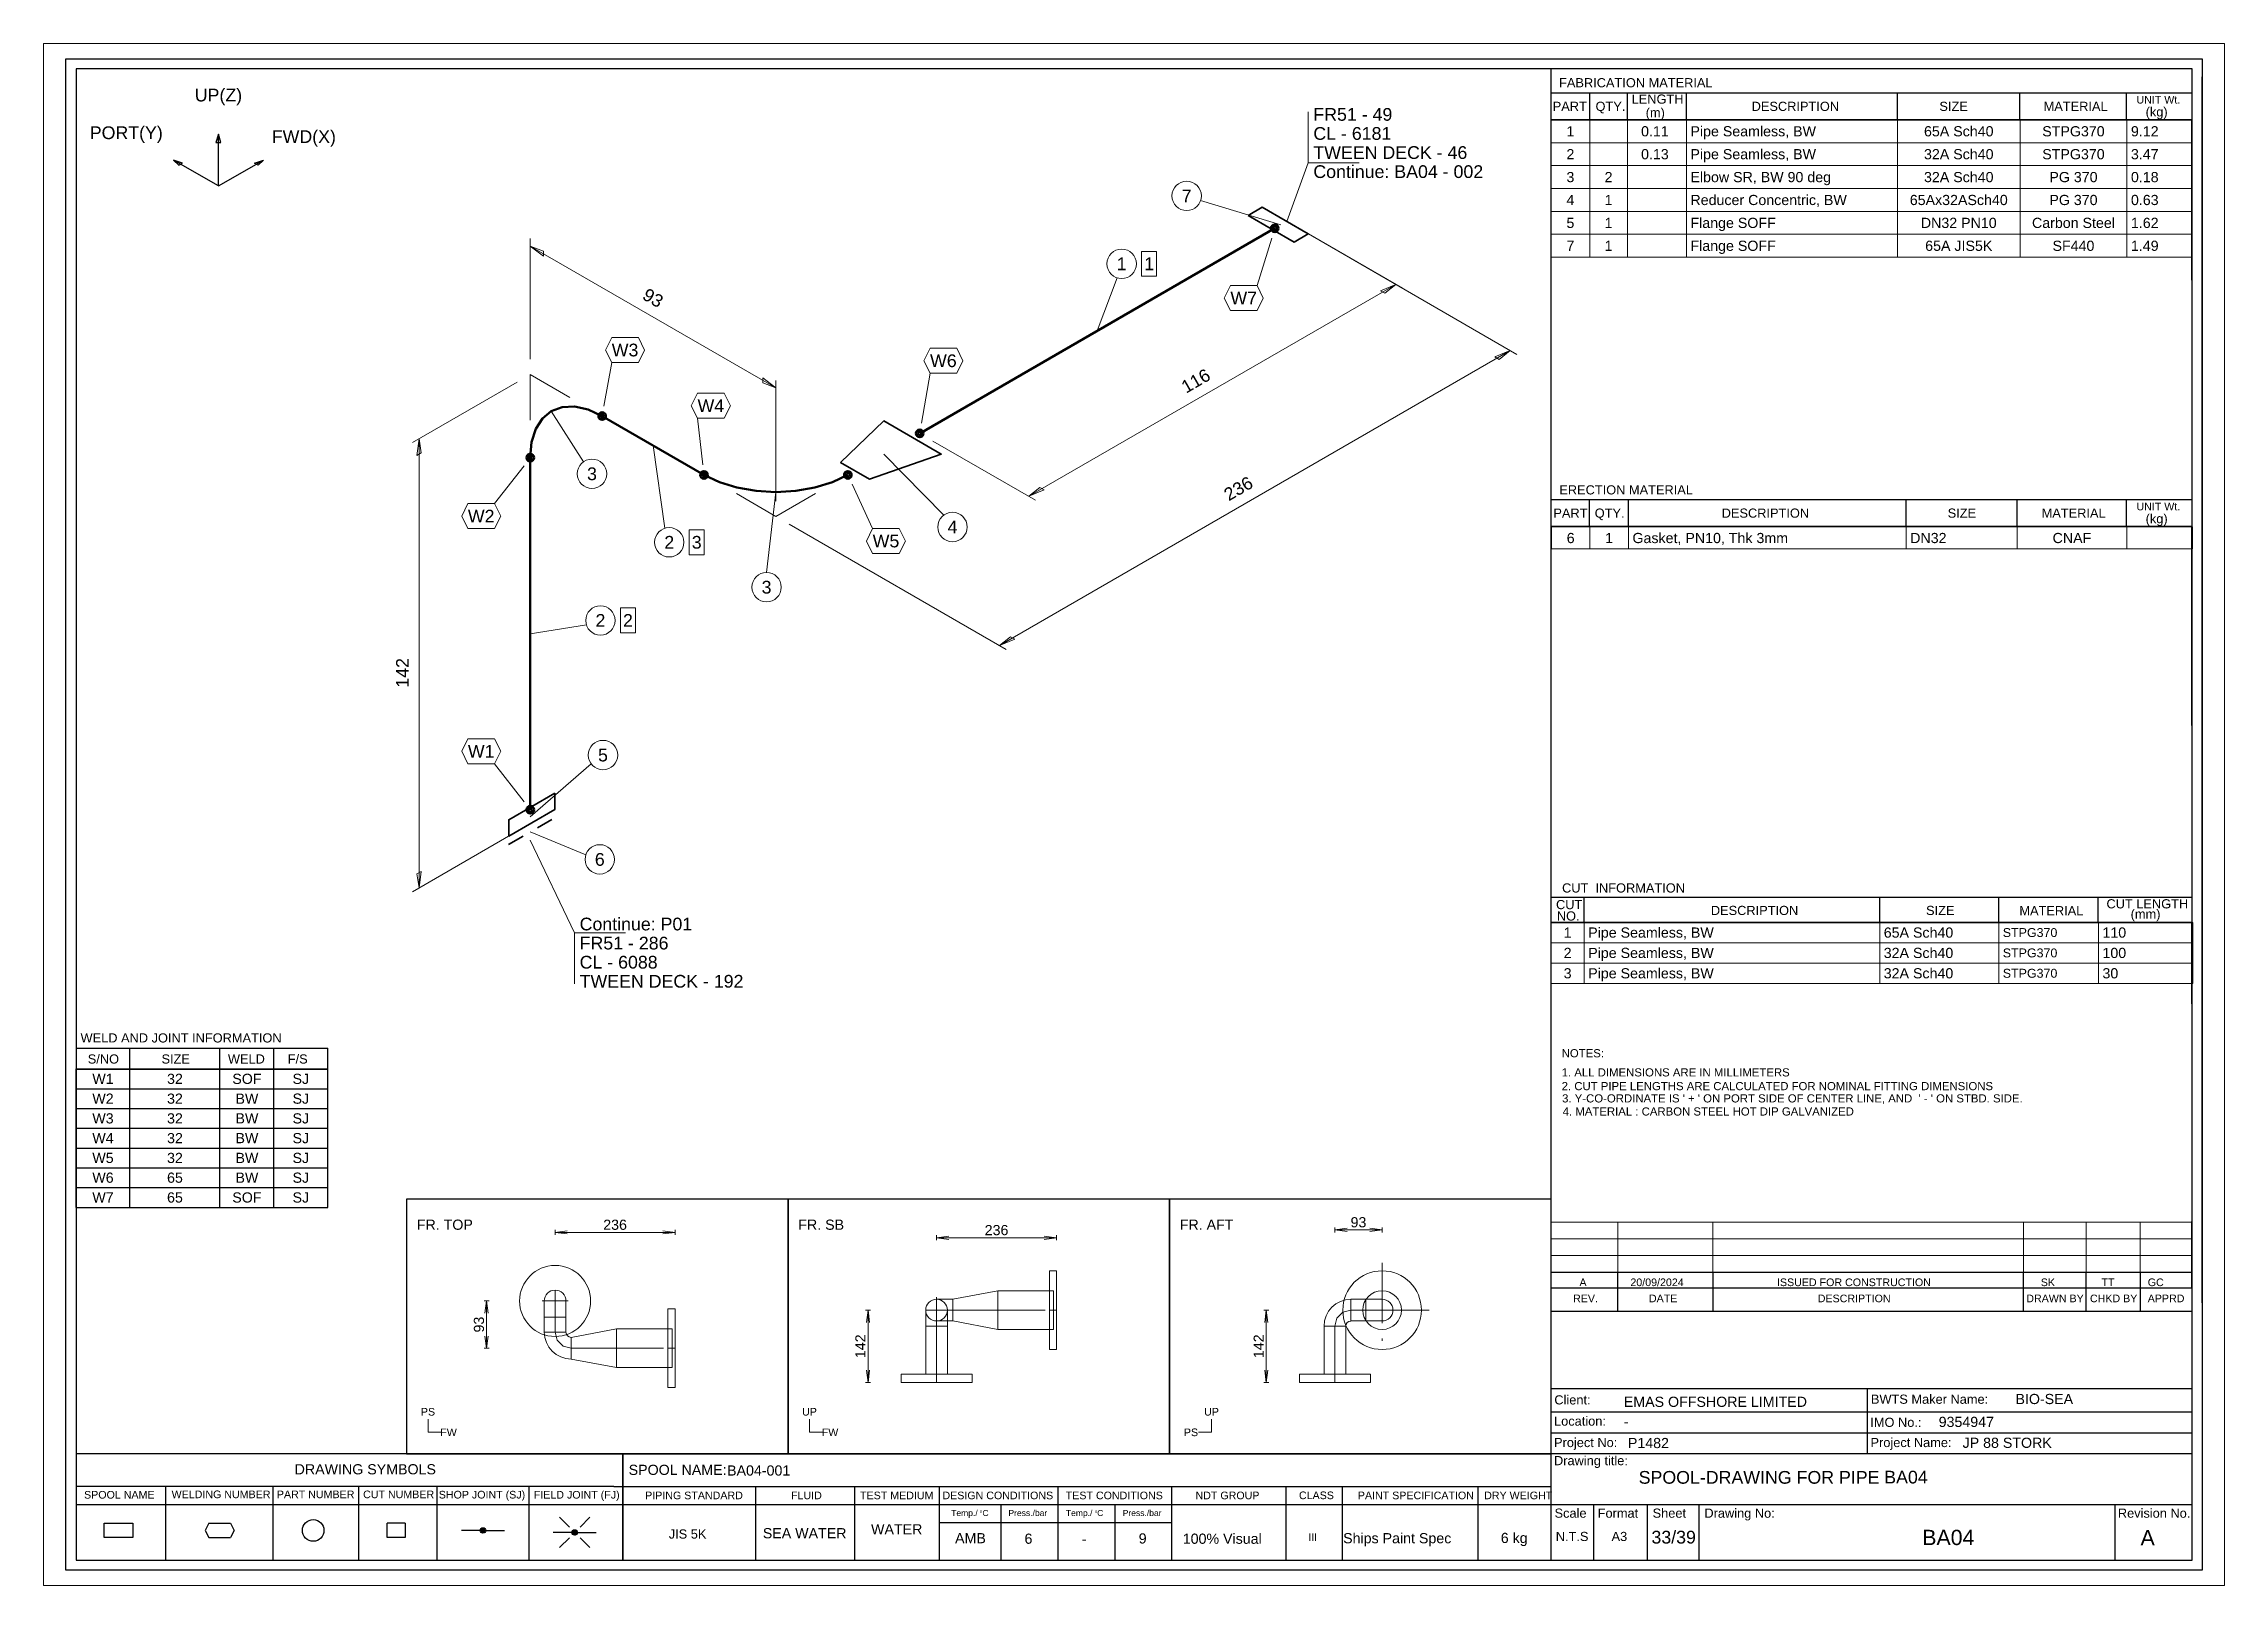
# Paper-space layout 'Layout1' of a CAD drawing. Header units: millimetres. Extents: x -20 to 277, y -7 to 202.
# The model-space entities are those that its viewports show. They can reach past a viewport. Long polylines and large blocks are cut down to what shows.
import ezdxf
from ezdxf.enums import TextEntityAlignment as Align

# ---------------------------------------------------------------- set-up
doc = ezdxf.new("R2010")
doc.units = ezdxf.units.MM
doc.linetypes.add('DOTTED_DASHED5', pattern=[9.99998, 4.444436, -2.666661, 0.222222, -2.666661])
doc.linetypes.add('DOTTED_DASHED6', pattern=[10, 4.444444, -2.666667, 0.222222, -2.666667])
for name, color, linetype in [('FramesFromTables', 40, 'Continuous'), ('I_Coordinates', 11, 'Continuous'), ('I_CutNumbers', 10, 'Continuous'), ('I_Dimensions', 4, 'Continuous'), ('I_OtherComponents', 2, 'Continuous'), ('I_PartNumbers', 9, 'Continuous'), ('I_Pipes', 1, 'Continuous'), ('I_Tags', 8, 'Continuous'), ('SymbolsOnDrawingSheet', 1, 'Continuous'), ('TextFromTables', 2, 'Continuous'), ('TextFromTextBoxes', 2, 'Continuous')]:
    doc.layers.add(name, color=color, linetype=linetype)
doc.styles.add('Cadmatic Default Text', font='arial.ttf')

psp = doc.layouts.get("Layout1")

msp = doc.modelspace()

# ---------------------------------------------------------------- texts
at = {"layer": 'SymbolsOnDrawingSheet', "linetype": 'ByBlock', "lineweight": 25, "style": 'Cadmatic Default Text'}
for s, p in [('UP(Z)', (30, 289.86)), ('PORT(Y)', (11.88, 282.46)), ('FWD(X)', (46.79, 281.7))]:
    msp.add_text(s, height=2.5, dxfattribs=at).set_placement(p, align=Align.MIDDLE_CENTER)
for s, p in [('FR. TOP', (69, 68.9)), ('FR. SB', (144, 68.9)), ('FR. AFT', (219, 68.9))]:
    msp.add_text(s, height=2, dxfattribs=at).set_placement(p, align=Align.TOP_LEFT)
at = {"layer": 'SymbolsOnDrawingSheet', "linetype": 'ByBlock', "lineweight": 13, "style": 'Cadmatic Default Text'}
for s, p in [('236', (107.98, 67.89)), ('93', (254.13, 68.38)), ('236', (182.98, 66.84))]:
    msp.add_text(s, height=2, dxfattribs=at).set_placement(p, align=Align.MIDDLE_CENTER)
for s, p in [('93', (81.21, 48.27)), ('142', (156.21, 44.01)), ('142', (234.51, 44.01))]:
    msp.add_text(s, height=2, rotation=90, dxfattribs=at).set_placement(p, align=Align.MIDDLE_CENTER)
at = {"layer": 'SymbolsOnDrawingSheet', "linetype": 'ByBlock', "lineweight": 18, "style": 'Cadmatic Default Text'}
for s, p in [('PS', (71.2, 31.14)), ('UP', (146.2, 31.14)), ('UP', (225.24, 31.14)), ('FW', (75.24, 27.1)), ('FW', (150.24, 27.1)), ('PS', (221.2, 27.1))]:
    msp.add_text(s, height=1.5, dxfattribs=at).set_placement(p, align=Align.MIDDLE_CENTER)

# ---------------------------------------------------------------- blocks, each defined once
blk = doc.blocks.new('BA01726637014_BOM_4')
at = {"layer": 'FramesFromTables', "linetype": 'ByBlock', "lineweight": 18}
for p, q in [((292, 285), (418, 285)), ((292, 258), (292, 285)), ((292, 258), (292, 285)), ((299.6, 258), (299.6, 285)), ((299.6, 258), (299.6, 285)), ((307, 258), (307, 285)), ((307, 258), (307, 285)), ((318.6, 258), (318.6, 285)), ((318.6, 258), (318.6, 285)), ((360.1, 258), (360.1, 285)), ((360.1, 258), (360.1, 285)), ((384.2, 258), (384.2, 285)), ((384.2, 258), (384.2, 285)), ((405.2, 258), (405.2, 285)), ((405.2, 258), (405.2, 285)), ((418, 258), (418, 285)), ((292, 280.5), (418, 280.5)), ((292, 276), (418, 276)), ((292, 271.5), (418, 271.5)), ((292, 267), (418, 267)), ((292, 262.5), (418, 262.5)), ((292, 205), (418.1, 205)), ((292, 200.67), (292, 205)), ((292.1, 200.67), (292.1, 205)), ((299.6, 200.67), (299.6, 205)), ((299.6, 200.67), (299.6, 205)), ((307.2, 200.67), (307.2, 205)), ((307.2, 200.67), (307.2, 205)), ((361.8, 200.67), (361.8, 205)), ((361.8, 200.67), (361.8, 205)), ((383.6, 200.67), (383.6, 205)), ((383.6, 200.67), (383.6, 205)), ((405.2, 200.67), (405.2, 205)), ((405.2, 200.67), (405.2, 205)), ((418, 200.67), (418, 205)), ((292, 127.3), (418.2, 127.3)), ((292, 115.3), (292, 127.3)), ((292, 115.3), (292, 127.3)), ((298.5, 115.3), (298.5, 127.3)), ((298.5, 115.3), (298.5, 127.3)), ((356.6, 115.3), (356.6, 127.3)), ((356.6, 115.3), (356.6, 127.3)), ((380, 115.3), (380, 127.3)), ((380, 115.3), (380, 127.3)), ((399.6, 115.3), (399.6, 127.3)), ((399.6, 115.3), (399.6, 127.3)), ((418, 115.3), (418, 127.3)), ((292, 123.3), (418.2, 123.3)), ((292, 119.3), (418.2, 119.3)), ((292, 68.4), (418, 68.4)), ((292, 58.6), (292, 68.4)), ((292, 58.6), (292, 68.4)), ((292, 65.13), (418, 65.13)), ((305.1, 58.6), (305.1, 68.4)), ((305.1, 58.6), (305.1, 68.4)), ((323.8, 58.6), (323.8, 68.4)), ((323.8, 58.6), (323.8, 68.4)), ((384.9, 58.6), (384.9, 68.4)), ((384.9, 58.6), (384.9, 68.4)), ((397.2, 58.6), (397.2, 68.4)), ((397.2, 58.6), (397.2, 68.4)), ((407.8, 58.6), (407.8, 68.4)), ((407.8, 58.6), (407.8, 68.4)), ((418, 58.6), (418, 68.4)), ((292, 61.87), (418, 61.87))]:
    blk.add_line(p, q, dxfattribs=at)
at = {"layer": 'FramesFromTables', "linetype": 'ByBlock', "lineweight": -3}
for p, q in [((2, 98.5), (51.5, 98.5)), ((2, 71.31), (2, 98.5)), ((2, 71.31), (2, 98.5)), ((2, 94.62), (51.5, 94.62)), ((12.6, 71.31), (12.6, 98.5)), ((12.6, 71.31), (12.6, 98.5)), ((30.3, 71.31), (30.3, 98.5)), ((30.3, 71.31), (30.3, 98.5)), ((40.9, 71.31), (40.9, 98.5)), ((40.9, 71.31), (40.9, 98.5)), ((51.5, 71.31), (51.5, 98.5)), ((2, 90.73), (51.5, 90.73)), ((2, 86.85), (51.5, 86.85)), ((2, 82.96), (51.5, 82.96)), ((2, 79.08), (51.5, 79.08)), ((2, 75.19), (51.5, 75.19))]:
    blk.add_line(p, q, dxfattribs=at)
at = {"layer": 'FramesFromTables', "linetype": 'ByBlock', "lineweight": 18, "flags": 128}
for points in [[(292, 258), (418, 258), (418, 285)], [(292, 200.67), (418.1, 200.67), (418.1, 205)], [(292, 115.3), (418.2, 115.3), (418.2, 127.3)], [(292, 58.6), (418, 58.6), (418, 68.4)]]:
    blk.add_lwpolyline(points, dxfattribs=at)
at = {"layer": 'FramesFromTables', "linetype": 'ByBlock', "lineweight": -3, "flags": 128}
blk.add_lwpolyline([(2, 71.31), (51.5, 71.31), (51.5, 98.5)], dxfattribs=at)
at = {"layer": 'TextFromTables', "linetype": 'ByBlock', "lineweight": 13, "style": 'Cadmatic Default Text'}
for s, p in [('1', (295.8, 282.75)), ('2', (295.8, 278.25)), ('3', (295.8, 273.75)), ('4', (295.8, 269.25)), ('5', (295.8, 264.75)), ('7', (295.8, 260.25))]:
    blk.add_text(s, height=2, dxfattribs=at).set_placement(p, align=Align.MIDDLE_CENTER)
at = {"layer": 'TextFromTables', "linetype": 'ByBlock', "lineweight": 25, "style": 'Cadmatic Default Text'}
for s, p in [('0.11 ', (312.8, 282.75)), ('65A Sch40', (372.15, 282.75)), ('STPG370', (394.7, 282.75)), ('0.13 ', (312.8, 278.25)), ('32A Sch40', (372.15, 278.25)), ('STPG370', (394.7, 278.25)), ('2', (303.3, 273.75)), ('32A Sch40', (372.15, 273.75)), ('PG 370', (394.7, 273.75)), ('1', (303.3, 269.25)), ('65Ax32ASch40', (372.15, 269.25)), ('PG 370', (394.7, 269.25)), ('Carbon Steel', (394.7, 264.75)), ('1', (303.3, 264.75)), ('DN32 PN10', (372.15, 264.75)), ('1', (303.3, 260.25)), ('65A JIS5K', (372.15, 260.25)), ('SF440', (394.7, 260.25)), ('6', (295.85, 202.83)), ('1', (303.4, 202.83)), ('CNAF', (394.4, 202.83)), ('1', (295.25, 125.3)), ('2', (295.25, 121.3)), ('3', (295.25, 117.3)), ('W1', (7.3, 96.56)), ('32', (21.45, 96.56)), ('SOF', (35.6, 96.56)), ('SJ', (46.2, 96.56)), ('W2', (7.3, 92.67)), ('32', (21.45, 92.67)), ('BW', (35.6, 92.67)), ('SJ', (46.2, 92.67)), ('W3', (7.3, 88.79)), ('W4', (7.3, 84.91)), ('32', (21.45, 88.79)), ('32', (21.45, 84.91)), ('BW', (35.6, 88.79)), ('BW', (35.6, 84.91)), ('SJ', (46.2, 88.79)), ('SJ', (46.2, 84.91)), ('W5', (7.3, 81.02)), ('32', (21.45, 81.02)), ('BW', (35.6, 81.02)), ('SJ', (46.2, 81.02)), ('W6', (7.3, 77.14)), ('65', (21.45, 77.14)), ('BW', (35.6, 77.14)), ('SJ', (46.2, 77.14)), ('W7', (7.3, 73.25)), ('65', (21.45, 73.25)), ('SOF', (35.6, 73.25)), ('SJ', (46.2, 73.25))]:
    blk.add_text(s, height=2, dxfattribs=at).set_placement(p, align=Align.MIDDLE_CENTER)
for s, height, p in [('Pipe Seamless, BW ', 2, (319.4, 282.75)), ('9.12', 2, (406, 282.75)), ('Pipe Seamless, BW ', 2, (319.4, 278.25)), ('3.47', 2, (406, 278.25)), ('Elbow SR, BW 90 deg', 2, (319.4, 273.75)), ('0.18', 2, (406, 273.75)), ('Reducer Concentric, BW ', 2, (319.4, 269.25)), ('0.63', 2, (406, 269.25)), ('Flange SOFF ', 2, (319.4, 264.75)), ('1.62', 2, (406, 264.75)), ('Flange SOFF ', 2, (319.4, 260.25)), ('1.49', 2, (406, 260.25)), ('Gasket, PN10, Thk 3mm ', 2, (308, 202.83)), ('DN32', 2, (362.6, 202.83)), ('Pipe Seamless, BW', 2, (299.3, 125.3)), ('65A Sch40', 2, (357.4, 125.3)), ('STPG370', 1.75, (380.8, 125.3)), ('110', 2, (400.4, 125.3)), ('Pipe Seamless, BW', 2, (299.3, 121.3)), ('32A Sch40', 2, (357.4, 121.3)), ('STPG370', 1.75, (380.8, 121.3)), ('100', 2, (400.4, 121.3)), ('Pipe Seamless, BW', 2, (299.3, 117.3)), ('32A Sch40', 2, (357.4, 117.3)), ('STPG370', 1.75, (380.8, 117.3)), ('30', 2, (400.4, 117.3))]:
    blk.add_text(s, height=height, dxfattribs=at).set_placement(p, align=Align.MIDDLE_LEFT)
at = {"layer": 'TextFromTextBoxes', "linetype": 'ByBlock', "lineweight": -3, "style": 'Cadmatic Default Text'}
for s, p in [('BIO-SEA', (383.3, 33.65)), ('EMAS OFFSHORE LIMITED', (306.3, 33.1)), ('9354947', (368.2, 29.15)), ('-', (306.3, 29.2)), ('P1482', (307.1, 25)), ('JP 88 STORK', (372.9, 25.05)), ('BA04-001', (130, 19.6))]:
    blk.add_text(s, height=2, dxfattribs=at).set_placement(p, align=Align.MIDDLE_LEFT)
at = {"layer": 'TextFromTextBoxes', "linetype": 'ByBlock', "lineweight": 25, "style": 'Cadmatic Default Text'}
blk.add_text('BA04', height=2.5, dxfattribs=at).set_placement((357.5, 18.3), align=Align.MIDDLE_LEFT)
at = {"layer": 'TextFromTextBoxes', "linetype": 'ByBlock', "lineweight": -3, "style": 'Cadmatic Default Text'}
for s, height, p in [('WATER', 2, (163.35, 8.05)), ('SEA WATER', 2, (145.25, 7.28)), ('AMB', 2, (177.85, 6.3)), ('6', 2, (189.25, 6.2)), ('-', 2, (200.2, 6.15)), ('9', 2, (211.7, 6.25)), ('100% Visual', 2, (227.35, 6.2)), ('Ships Paint Spec', 2, (261.75, 6.3)), ('6 kg', 2, (284.75, 6.35)), ('33/39', 2.5, (316.1, 6.5))]:
    blk.add_text(s, height=height, dxfattribs=at).set_placement(p, align=Align.MIDDLE_CENTER)
at = {"layer": 'TextFromTextBoxes', "linetype": 'ByBlock', "lineweight": 25, "style": 'Cadmatic Default Text'}
blk.add_text('BA04', height=3, dxfattribs=at).set_placement((370.1, 6.45), align=Align.MIDDLE_CENTER)
blk = doc.blocks.new('SEDS_SPOOL_FORMAT_Gol_7')
at = {"layer": 'SymbolsOnDrawingSheet', "linetype": 'ByBlock', "lineweight": -3, "flags": 128}
for points in [[(0, 297), (420, 297), (420, 0), (0, 0), (0, 297)], [(418.01, 295.01), (2, 295.01)], [(2, 295.01), (2, 2)], [(292.02, 50.91), (292.02, 295.01)], [(418.01, 2), (418.01, 295.01)], [(420, 52.53), (420, 293.46)], [(420, 52.53), (420, 293.46)], [(292.02, 290.3), (418.01, 290.3)], [(292.02, 284.66), (292.02, 288.77)], [(299.59, 285.01), (299.59, 290.3)], [(307.02, 285.01), (307.02, 290.3)], [(318.61, 285.01), (318.61, 290.3)], [(360.08, 285.01), (360.08, 290.3)], [(384.18, 285.01), (384.18, 290.3)], [(405.15, 285.01), (405.15, 290.3)], [(405.15, 285.01), (405.15, 290.3)], [(292, 285), (418, 285)], [(292, 253.5), (292, 285)], [(292, 253.5), (292, 285)], [(292.02, 285.01), (418.01, 285.01)], [(418.01, 285.01), (292.02, 285.01)], [(418, 253.5), (418, 285)], [(292.02, 210.38), (418.01, 210.38)], [(299.57, 205.08), (299.57, 210.38)], [(307.21, 205.08), (307.21, 210.38)], [(361.83, 205.03), (361.83, 210.38)], [(383.61, 205.08), (383.61, 210.38)], [(405.15, 205.17), (405.15, 210.38)], [(292.02, 205.08), (292.02, 209.18)], [(292.02, 205.08), (418.01, 205.08)], [(292.02, 186.7), (292.02, 205.08)], [(292.02, 186.7), (292.02, 205.08)], [(418.01, 205.08), (292.02, 205.08)], [(418, 166), (418, 205)], [(292.02, 132.23), (418.01, 132.23)], [(292.02, 127.3), (292.02, 131.41)], [(298.48, 127.3), (298.48, 132.23)], [(356.6, 127.3), (356.6, 132.23)], [(380.01, 127.3), (380.01, 132.23)], [(399.56, 127.3), (399.56, 132.23)], [(292.02, 127.3), (418.01, 127.3)], [(418.01, 127.3), (292.02, 127.3)], [(418, 111.3), (418, 127.3)], [(2, 102.57), (51.49, 102.57)], [(12.6, 98.45), (12.6, 102.57)], [(30.28, 98.45), (30.28, 102.57)], [(40.88, 98.45), (40.88, 102.57)], [(51.49, 98.45), (51.49, 102.57)], [(2, 98.5), (51.5, 98.5)], [(2, 98.5), (51.5, 98.5)], [(51.49, 98.47), (2, 98.47)], [(2, 98.45), (51.49, 98.45)], [(292.02, 52.57), (292.02, 66.5)], [(292.02, 52.57), (292.02, 66.5)], [(418, 55.4), (418, 68.5)], [(292.02, 58.6), (418.01, 58.6)], [(305.1, 50.91), (305.1, 58.6)], [(323.84, 50.91), (323.84, 58.6)], [(384.91, 50.91), (384.91, 58.6)], [(397.21, 50.91), (397.21, 58.6)], [(407.86, 50.91), (407.86, 58.6)], [(292.02, 55.47), (418.01, 55.47)], [(292.02, 50.91), (418.01, 50.91)], [(292.02, 2), (292.02, 50.91)], [(292.02, 35.73), (418.01, 35.73)], [(354.24, 22.93), (354.24, 35.73)], [(292.02, 31.13), (418.01, 31.13)], [(292.02, 27.03), (418.01, 27.03)], [(2, 22.93), (107.74, 22.93)], [(107.74, 22.93), (292.02, 22.93)], [(109.52, 22.93), (109.52, 2)], [(109.52, 2), (109.52, 22.93)], [(292.02, 22.93), (418.01, 22.93)], [(107.74, 16.45), (2, 16.45)], [(2, 12.91), (292.02, 12.91)], [(19.62, 16.45), (19.62, 2)], [(40.69, 16.45), (40.69, 2)], [(57.56, 16.45), (57.56, 2)], [(72.95, 16.45), (72.95, 2)], [(91.02, 16.45), (91.02, 2)], [(107.74, 16.45), (292.02, 16.45)], [(135.58, 16.45), (135.58, 2)], [(155.03, 16.45), (155.03, 2)], [(171.67, 16.45), (171.67, 2)], [(183.82, 12.91), (183.82, 2)], [(195.02, 16.45), (195.02, 2)], [(206.21, 12.91), (206.21, 2)], [(217.4, 16.45), (217.4, 2)], [(239.85, 16.45), (239.85, 2)], [(250.91, 16.34), (250.91, 2)], [(277.59, 16.45), (277.59, 2)], [(292.02, 12.91), (418.01, 12.91)], [(300.39, 2), (300.39, 12.91)], [(310.96, 2), (310.96, 12.91)], [(321.13, 2), (321.13, 12.91)], [(402.9, 2), (402.9, 12.91)], [(13.2, 6.41), (7.55, 6.41), (7.55, 9.23), (13.2, 9.23)], [(13.2, 9.23), (13.2, 6.41)], [(28.12, 9.23), (27.42, 7.82)], [(28.12, 9.23), (32.36, 9.23)], [(32.36, 9.23), (33.07, 7.82)], [(66.68, 9.23), (66.68, 6.41), (63.15, 6.41), (63.15, 9.23)], [(66.68, 9.23), (63.15, 9.23)], [(99, 8.47), (97.06, 10.41)], [(101.09, 8.47), (103.03, 10.41)], [(171.67, 9.37), (217.4, 9.37)], [(171.67, 9.37), (217.4, 9.37)], [(27.42, 7.82), (28.12, 6.41)], [(28.12, 6.41), (32.36, 6.41)], [(33.07, 7.82), (32.36, 6.41)], [(81.48, 7.82), (77.79, 7.82)], [(81.49, 7.78), (82.04, 8.32)], [(81.51, 7.9), (81.93, 8.32)], [(81.52, 7.7), (82.14, 8.32)], [(81.55, 7.62), (82.22, 8.29)], [(81.56, 8.06), (81.76, 8.26)], [(81.57, 7.54), (82.28, 8.25)], [(81.62, 7.48), (82.34, 8.2)], [(81.68, 7.44), (82.4, 8.16)], [(81.74, 7.39), (82.45, 8.1)], [(81.8, 7.35), (82.48, 8.02)], [(81.88, 7.32), (82.5, 7.94)], [(81.98, 7.32), (82.53, 7.86)], [(82.09, 7.32), (82.52, 7.75)], [(82.24, 7.36), (82.47, 7.59)], [(82.54, 7.82), (86.24, 7.82)], [(99.51, 7.42), (95.82, 7.42)], [(99, 6.38), (97.06, 4.44)], [(99.53, 7.47), (99.99, 7.93)], [(99.53, 7.37), (100.1, 7.93)], [(99.56, 7.29), (100.2, 7.93)], [(99.58, 7.62), (99.88, 7.93)], [(99.58, 7.21), (100.27, 7.89)], [(99.61, 7.13), (100.33, 7.84)], [(99.67, 7.08), (100.39, 7.8)], [(99.73, 7.03), (100.45, 7.75)], [(99.79, 6.99), (100.49, 7.69)], [(99.85, 6.94), (100.52, 7.61)], [(99.94, 6.92), (100.54, 7.53)], [(100.04, 6.92), (100.57, 7.45)], [(100.15, 6.92), (100.54, 7.31)], [(100.38, 7.04), (100.49, 7.15)], [(100.57, 7.42), (104.27, 7.42)], [(101.09, 6.38), (103.03, 4.44)], [(2, 2), (418.01, 2)]]:
    blk.add_lwpolyline(points, dxfattribs=at)
at = {"layer": 'SymbolsOnDrawingSheet', "linetype": 'ByBlock', "lineweight": -3}
for centre, radius in [((48.63, 7.82), 2.12), ((82.01, 7.82), 0.53), ((100.04, 7.42), 0.53)]:
    blk.add_circle(centre, radius, dxfattribs=at)
at = {"layer": 'SymbolsOnDrawingSheet', "linetype": 'ByBlock', "lineweight": -3, "style": 'Cadmatic Default Text'}
for s, height, p in [('FABRICATION MATERIAL', 1.8, (293.57, 293.19)), ('PART', 1.8, (292.32, 288.55)), ('QTY.', 1.8, (300.74, 288.55)), ('LENGTH', 1.8, (307.84, 289.97)), ('DESCRIPTION', 1.8, (331.43, 288.55)), ('SIZE', 1.8, (368.34, 288.55)), ('MATERIAL', 1.8, (388.84, 288.55)), ('UNIT Wt.', 1.5, (407.08, 289.7)), (' (kg)', 1.8, (408.19, 287.46)), ('ERECTION MATERIAL', 1.8, (293.62, 213.19)), ('PART', 1.8, (292.45, 208.62)), ('QTY.', 1.8, (300.58, 208.62)), ('DESCRIPTION', 1.8, (325.54, 208.62)), ('SIZE', 1.8, (369.97, 208.62)), ('MATERIAL', 1.8, (388.45, 208.62)), ('UNIT Wt.', 1.5, (407.08, 209.77)), (' (kg)', 1.8, (408.19, 207.53)), ('CUT  INFORMATION', 1.8, (294.16, 134.97)), ('CUT ', 1.8, (292.97, 131.7)), ('NO.', 1.8, (293.13, 129.46)), ('DESCRIPTION', 1.8, (323.41, 130.55)), ('SIZE', 1.8, (365.72, 130.55)), ('MATERIAL', 1.8, (384.07, 130.5)), ('CUT LENGTH', 1.8, (401.19, 131.85)), ('(mm)', 1.8, (405.94, 129.85)), ('WELD AND JOINT INFORMATION', 1.8, (2.89, 105.5)), ('S/NO', 1.8, (4.31, 101.36)), ('SIZE', 1.8, (18.81, 101.36)), ('WELD', 1.8, (31.86, 101.36)), ('F/S', 1.8, (43.63, 101.36)), ('SPOOL-DRAWING FOR PIPE', 2.5, (309.22, 19.5))]:
    blk.add_text(s, height=height, dxfattribs=at).set_placement(p, align=Align.TOP_LEFT)
for s, height, p in [('(m)', 1.8, (310.6, 285.51)), ('Client:', 1.8, (292.64, 32.58)), ('BWTS Maker Name:', 1.8, (354.88, 32.71)), ('Location:', 1.8, (292.58, 28.41)), ('Project No:', 1.8, (292.58, 24.2)), ('IMO No.:', 1.8, (354.76, 28.17)), ('Project Name:', 1.8, (354.8, 24.2)), ('Drawing title:', 1.8, (292.57, 20.64)), ('DRAWING SYMBOLS', 2, (44.98, 18.84)), ('Temp./  C   ', 1.2, (174.06, 10.65)), ('0', 0.53, (179.71, 11.25)), ('Press./bar', 1.2, (185.31, 10.65)), ('Temp./  C   ', 1.2, (196.61, 10.65)), ('0', 0.53, (202.37, 11.25)), ('Press./bar', 1.2, (207.78, 10.65)), ('Scale', 1.8, (292.68, 10.32)), ('Format', 1.8, (301.16, 10.32)), ('Sheet', 1.8, (311.96, 10.32)), ('Drawing No:', 1.8, (322.14, 10.32)), ('Revision No.', 1.8, (403.43, 10.32)), ('N.T.S', 1.8, (292.92, 5.74)), ('A3', 1.8, (303.89, 5.74))]:
    blk.add_text(s, height=height, dxfattribs=at).set_placement(p)
for s, height, p in [('1. ALL DIMENSIONS ARE IN MILLIMETERS', 1.6, (294.08, 97.83)), ('NOTES:', 1.6, (294.08, 101.59)), ('2. CUT PIPE LENGTHS ARE CALCULATED FOR NOMINAL FITTING DIMENSIONS', 1.6, (294.08, 95.13)), ("3. Y-CO-ORDINATE IS ' + ' ON PORT SIDE OF CENTER LINE, AND  ' - ' ON STBD. SIDE.", 1.6, (294.16, 92.72)), ('4. MATERIAL : CARBON STEEL HOT DIP GALVANIZED', 1.6, (294.28, 90.15)), ('A', 1.5, (297.58, 56.58)), ('20/09/2024', 1.5, (307.59, 56.58)), ('ISSUED FOR CONSTRUCTION', 1.5, (336.41, 56.58)), ('SK', 1.5, (388.28, 56.58)), ('TT', 1.5, (400.21, 56.58)), ('GC', 1.5, (409.3, 56.58)), ('REV.', 1.5, (296.32, 53.41)), ('DATE', 1.5, (311.24, 53.41)), ('DESCRIPTION', 1.5, (344.43, 53.41)), ('DRAWN BY', 1.5, (385.43, 53.41)), ('CHKD BY', 1.5, (397.94, 53.41)), ('APPRD', 1.5, (409.3, 53.41)), ('SPOOL NAME:', 2, (110.65, 19.73)), ('SPOOL NAME', 1.5, (3.58, 14.83)), ('WELDING NUMBER', 1.5, (20.79, 14.91)), ('PART NUMBER', 1.5, (41.48, 14.91)), ('CUT NUMBER', 1.5, (58.44, 14.91)), ('SHOP JOINT (SJ)', 1.5, (73.31, 14.85)), ('FIELD JOINT (FJ)', 1.5, (92, 14.83)), ('PIPING STANDARD', 1.5, (113.89, 14.7)), ('FLUID', 1.5, (142.57, 14.7)), ('TEST MEDIUM', 1.5, (156.14, 14.7)), ('DESIGN CONDITIONS', 1.5, (172.34, 14.7)), ('TEST CONDITIONS', 1.5, (196.58, 14.7)), ('NDT GROUP', 1.5, (222.09, 14.7)), ('CLASS', 1.5, (242.43, 14.72)), ('PAINT SPECIFICATION', 1.5, (254.01, 14.7)), ('DRY WEIGHT', 1.5, (278.84, 14.7)), ('JIS 5K', 1.8, (118.53, 7.12)), ('III', 1.5, (244.26, 6.51)), ('A', 3, (407.89, 6.4))]:
    blk.add_text(s, height=height, dxfattribs=at).set_placement(p, align=Align.MIDDLE_LEFT)
blk = doc.blocks.new('BA01726637014_PRT_0_3')
at = {"layer": 'I_OtherComponents', "linetype": 'ByBlock', "lineweight": 35, "flags": 128}
blk.add_lwpolyline([(44.11, 129.39), (44.11, 126.18), (35.06, 120.96), (35.06, 124.17), (44.11, 129.39)], dxfattribs=at)
at = {"layer": 'I_OtherComponents', "linetype": 'ByBlock', "lineweight": 50}
for radius in [0.75, 0.375]:
    blk.add_circle((39.3, 126.13), radius, dxfattribs=at)
blk = doc.blocks.new('BA01726637014_PRT_1_3')
at = {"layer": 'I_Pipes', "linetype": 'ByBlock', "lineweight": 50}
blk.add_line((39.3, 126.13), (39.3, 195.32), dxfattribs=at)
blk = doc.blocks.new('BA01726637014_PRT_2_3')
at = {"layer": 'I_Pipes', "linetype": 'ByBlock', "lineweight": 0}
for q in [(39.3, 202.67), (47.08, 207.16)]:
    blk.add_line((39.3, 211.65), q, dxfattribs=at)
at = {"layer": 'I_Pipes', "linetype": 'ByBlock', "lineweight": 50, "flags": 128}
blk.add_lwpolyline([(39.3, 195.32), (39.57, 198.35), (40.37, 200.95), (41.68, 203.02), (43.44, 204.47), (45.58, 205.27), (48.03, 205.37), (50.68, 204.76), (53.44, 203.48)], dxfattribs=at)
at = {"layer": 'I_Pipes', "linetype": 'ByBlock', "lineweight": 50}
for centre, radius in [((53.44, 203.48), 0.75), ((53.44, 203.48), 0.375), ((39.3, 195.32), 0.75), ((39.3, 195.32), 0.375)]:
    blk.add_circle(centre, radius, dxfattribs=at)
blk = doc.blocks.new('BA01726637014_PRT_3_3')
at = {"layer": 'I_Pipes', "linetype": 'ByBlock', "lineweight": 50}
blk.add_line((53.44, 203.48), (73.46, 191.93), dxfattribs=at)
blk = doc.blocks.new('BA01726637014_PRT_4_3')
at = {"layer": 'I_Pipes', "linetype": 'ByBlock', "lineweight": 0}
for q in [(79.82, 188.25), (95.38, 188.25)]:
    blk.add_line((87.6, 183.76), q, dxfattribs=at)
at = {"layer": 'I_Pipes', "linetype": 'ByBlock', "lineweight": 50, "flags": 128}
blk.add_lwpolyline([(73.46, 191.93), (76.49, 190.49), (79.94, 189.43), (83.7, 188.77), (87.6, 188.55), (91.5, 188.77), (95.25, 189.43), (98.71, 190.49), (101.74, 191.93)], dxfattribs=at)
at = {"layer": 'I_Pipes', "linetype": 'ByBlock', "lineweight": 50}
for centre, radius in [((73.46, 191.93), 0.75), ((73.46, 191.93), 0.375), ((101.74, 191.93), 0.75), ((101.74, 191.93), 0.375)]:
    blk.add_circle(centre, radius, dxfattribs=at)
blk = doc.blocks.new('BA01726637014_PRT_5_3')
at = {"layer": 'I_OtherComponents', "linetype": 'ByBlock', "lineweight": 35, "flags": 128}
blk.add_lwpolyline([(114.47, 199.28), (108.81, 202.54), (100.33, 194.38), (105.98, 191.11), (120.12, 196.01), (114.47, 199.28)], dxfattribs=at)
at = {"layer": 'I_OtherComponents', "linetype": 'ByBlock', "lineweight": 50}
for centre, radius in [((115.88, 200.09), 0.75), ((115.88, 200.09), 0.375), ((101.74, 191.93), 0.75), ((101.74, 191.93), 0.375)]:
    blk.add_circle(centre, radius, dxfattribs=at)
blk = doc.blocks.new('BA01726637014_PRT_6_3')
at = {"layer": 'I_Pipes', "linetype": 'ByBlock', "lineweight": 50}
blk.add_line((115.88, 200.09), (185.67, 240.39), dxfattribs=at)
blk = doc.blocks.new('BA01726637014_PRT_8_3')
at = {"layer": 'I_OtherComponents', "linetype": 'ByBlock', "lineweight": 35, "flags": 128}
blk.add_lwpolyline([(180.44, 242.92), (183.22, 244.52), (192.27, 239.3), (189.49, 237.69), (180.44, 242.92)], dxfattribs=at)
at = {"layer": 'I_OtherComponents', "linetype": 'ByBlock', "lineweight": 50}
for radius in [0.75, 0.375]:
    blk.add_circle((185.67, 240.39), radius, dxfattribs=at)
blk = doc.blocks.new('BA01726637014_PRT_30_3')
at = {"layer": 'I_OtherComponents', "linetype": 'ByBlock', "lineweight": 35}
for p, q in [((35.05, 119.33), (37.88, 120.96)), ((40.71, 122.59), (43.54, 124.22))]:
    blk.add_line(p, q, dxfattribs=at)
blk = doc.blocks.new('BA01726637014_DIM_0_3')
at = {"layer": 'I_Dimensions', "linetype": 'ByBlock', "lineweight": 0}
for p, q in [((39.3, 214.65), (39.3, 238.4)), ((39.3, 236.9), (87.6, 209.01)), ((87.6, 210.51), (87.6, 186.76))]:
    blk.add_line(p, q, dxfattribs=at)
at = {"layer": 'I_Dimensions', "linetype": 'ByBlock', "lineweight": 0, "flags": 128}
for points in [[(39.3, 236.9), (41.9, 234.9), (41.9, 235.9), (39.3, 236.9)], [(87.6, 209.01), (85, 210.01), (85, 211.01), (87.6, 209.01)]]:
    blk.add_lwpolyline(points, dxfattribs=at)
at = {"layer": 'I_Dimensions', "linetype": 'ByBlock', "lineweight": 0, "style": 'Cadmatic Default Text'}
blk.add_text('93', height=2.5, rotation=330, dxfattribs=at).set_placement((63.45, 226.71), align=Align.MIDDLE_CENTER)
blk = doc.blocks.new('BA01726637014_DIM_1_3')
at = {"layer": 'I_Dimensions', "linetype": 'ByBlock', "lineweight": 0}
for p, q in [((210.76, 228.62), (190.63, 240.25)), ((137.32, 187.72), (209.46, 229.37)), ((118.48, 198.59), (138.62, 186.97))]:
    blk.add_line(p, q, dxfattribs=at)
at = {"layer": 'I_Dimensions', "linetype": 'ByBlock', "lineweight": 0, "flags": 128}
for points in [[(209.46, 229.37), (207.3, 227.62), (206.43, 228.12), (209.46, 229.37)], [(137.32, 187.72), (140.35, 188.97), (139.48, 189.47), (137.32, 187.72)]]:
    blk.add_lwpolyline(points, dxfattribs=at)
at = {"layer": 'I_Dimensions', "linetype": 'ByBlock', "lineweight": 0, "style": 'Cadmatic Default Text'}
blk.add_text('116', height=2.5, rotation=30, dxfattribs=at).set_placement((170.14, 210.42), align=Align.MIDDLE_CENTER)
blk = doc.blocks.new('BA01726637014_DIM_2_3')
at = {"layer": 'I_Dimensions', "linetype": 'ByBlock', "lineweight": 0}
for p, q in [((233.28, 215.62), (190.63, 240.25)), ((131.55, 158.39), (231.98, 216.37)), ((90.2, 182.26), (132.85, 157.64))]:
    blk.add_line(p, q, dxfattribs=at)
at = {"layer": 'I_Dimensions', "linetype": 'ByBlock', "lineweight": 0, "flags": 128}
for points in [[(231.98, 216.37), (229.81, 214.62), (228.95, 215.12), (231.98, 216.37)], [(131.55, 158.39), (134.58, 159.64), (133.71, 160.14), (131.55, 158.39)]]:
    blk.add_lwpolyline(points, dxfattribs=at)
at = {"layer": 'I_Dimensions', "linetype": 'ByBlock', "lineweight": 0, "style": 'Cadmatic Default Text'}
blk.add_text('236', height=2.5, rotation=30, dxfattribs=at).set_placement((178.52, 189.26), align=Align.MIDDLE_CENTER)
blk = doc.blocks.new('BA01726637014_DIM_3_3')
at = {"layer": 'I_Dimensions', "linetype": 'ByBlock', "lineweight": 0}
for p, q in [((16.13, 198.27), (36.7, 210.15)), ((17.43, 110.78), (17.43, 199.02)), ((36.7, 121.91), (16.13, 110.03))]:
    blk.add_line(p, q, dxfattribs=at)
at = {"layer": 'I_Dimensions', "linetype": 'ByBlock', "lineweight": 0, "flags": 128}
for points in [[(17.43, 199.02), (17.86, 196.27), (17, 195.77), (17.43, 199.02)], [(17.43, 110.78), (17.86, 114.03), (17, 113.53), (17.43, 110.78)]]:
    blk.add_lwpolyline(points, dxfattribs=at)
at = {"layer": 'I_Dimensions', "linetype": 'ByBlock', "lineweight": 0, "style": 'Cadmatic Default Text'}
blk.add_text('142', height=2.5, rotation=90, dxfattribs=at).set_placement((14.18, 153.03), align=Align.MIDDLE_CENTER)
blk = doc.blocks.new('BA01726637014_CRD_0_3')
at = {"layer": 'I_Coordinates', "linetype": 'ByBlock', "lineweight": 0}
blk.add_line((192.26, 253.27), (188.03, 241.75), dxfattribs=at)
at = {"layer": 'I_Coordinates', "linetype": 'ByBlock', "lineweight": 0, "flags": 128}
blk.add_lwpolyline([(192.26, 263.27), (192.26, 253.27), (202.26, 253.27)], dxfattribs=at)
at = {"layer": 'I_Coordinates', "linetype": 'ByBlock', "lineweight": 0, "style": 'Cadmatic Default Text'}
for s, p in [('FR51 - 49', (193.26, 261.52)), ('CL - 6181', (193.26, 257.77)), ('TWEEN DECK - 46', (193.26, 254.02)), ('Continue: BA04 - 002', (193.26, 250.27))]:
    blk.add_text(s, height=2.5, dxfattribs=at).set_placement(p)
blk = doc.blocks.new('BA01726637014_CRD_1_3')
at = {"layer": 'I_Coordinates', "linetype": 'ByBlock', "lineweight": 0}
blk.add_line((48.01, 101.93), (39.3, 120.14), dxfattribs=at)
at = {"layer": 'I_Coordinates', "linetype": 'ByBlock', "lineweight": 0, "flags": 128}
blk.add_lwpolyline([(48.01, 91.93), (48.01, 101.93), (58.01, 101.93)], dxfattribs=at)
at = {"layer": 'I_Coordinates', "linetype": 'ByBlock', "lineweight": 0, "style": 'Cadmatic Default Text'}
for s, p in [('Continue: P01', (49.01, 104.93)), ('FR51 - 286', (49.01, 101.18)), ('CL - 6088', (49.01, 97.43)), ('TWEEN DECK - 192', (49.01, 93.68))]:
    blk.add_text(s, height=2.5, dxfattribs=at).set_placement(p, align=Align.TOP_LEFT)
blk = doc.blocks.new('BA01726637014_PTN_0_3')
at = {"layer": 'I_PartNumbers', "linetype": 'ByBlock', "lineweight": 0}
blk.add_line((154.67, 230.65), (150.78, 220.24), dxfattribs=at)
blk.add_circle((155.57, 233.4), 2.89, dxfattribs=at)
at = {"layer": 'I_PartNumbers', "linetype": 'ByBlock', "lineweight": 0, "style": 'Cadmatic Default Text'}
blk.add_text('1', height=2.5, dxfattribs=at).set_placement((155.57, 233.4), align=Align.MIDDLE_CENTER)
blk = doc.blocks.new('BA01726637014_PTN_1_3')
at = {"layer": 'I_PartNumbers', "linetype": 'ByBlock', "lineweight": 0}
blk.add_line((50.22, 117.27), (39.3, 121.77), dxfattribs=at)
blk.add_circle((52.97, 116.38), 2.89, dxfattribs=at)
at = {"layer": 'I_PartNumbers', "linetype": 'ByBlock', "lineweight": 0, "style": 'Cadmatic Default Text'}
blk.add_text('6', height=2.5, dxfattribs=at).set_placement((52.97, 116.38), align=Align.MIDDLE_CENTER)
blk = doc.blocks.new('BA01726637014_PTN_2_3')
at = {"layer": 'I_PartNumbers', "linetype": 'ByBlock', "lineweight": 0}
blk.add_line((51.26, 135.18), (39.3, 124.77), dxfattribs=at)
blk.add_circle((53.6, 136.88), 2.89, dxfattribs=at)
at = {"layer": 'I_PartNumbers', "linetype": 'ByBlock', "lineweight": 0, "style": 'Cadmatic Default Text'}
blk.add_text('5', height=2.5, dxfattribs=at).set_placement((53.6, 136.88), align=Align.MIDDLE_CENTER)
blk = doc.blocks.new('BA01726637014_PTN_3_3')
at = {"layer": 'I_PartNumbers', "linetype": 'ByBlock', "lineweight": 0}
blk.add_line((50.35, 162.44), (39.3, 160.72), dxfattribs=at)
blk.add_circle((53.1, 163.33), 2.89, dxfattribs=at)
at = {"layer": 'I_PartNumbers', "linetype": 'ByBlock', "lineweight": 0, "style": 'Cadmatic Default Text'}
blk.add_text('2', height=2.5, dxfattribs=at).set_placement((53.1, 163.33), align=Align.MIDDLE_CENTER)
blk = doc.blocks.new('BA01726637014_PTN_4_3')
at = {"layer": 'I_PartNumbers', "linetype": 'ByBlock', "lineweight": 0}
blk.add_line((49.74, 194.49), (43.44, 204.47), dxfattribs=at)
blk.add_circle((51.44, 192.15), 2.89, dxfattribs=at)
at = {"layer": 'I_PartNumbers', "linetype": 'ByBlock', "lineweight": 0, "style": 'Cadmatic Default Text'}
blk.add_text('3', height=2.5, dxfattribs=at).set_placement((51.44, 192.15), align=Align.MIDDLE_CENTER)
blk = doc.blocks.new('BA01726637014_PTN_5_3')
at = {"layer": 'I_PartNumbers', "linetype": 'ByBlock', "lineweight": 0}
blk.add_line((65.73, 181.44), (63.45, 197.71), dxfattribs=at)
blk.add_circle((66.63, 178.69), 2.89, dxfattribs=at)
at = {"layer": 'I_PartNumbers', "linetype": 'ByBlock', "lineweight": 0, "style": 'Cadmatic Default Text'}
blk.add_text('2', height=2.5, dxfattribs=at).set_placement((66.63, 178.69), align=Align.MIDDLE_CENTER)
blk = doc.blocks.new('BA01726637014_PTN_6_3')
at = {"layer": 'I_PartNumbers', "linetype": 'ByBlock', "lineweight": 0}
blk.add_line((85.76, 172.77), (87.6, 188.55), dxfattribs=at)
blk.add_circle((85.76, 169.87), 2.89, dxfattribs=at)
at = {"layer": 'I_PartNumbers', "linetype": 'ByBlock', "lineweight": 0, "style": 'Cadmatic Default Text'}
blk.add_text('3', height=2.5, dxfattribs=at).set_placement((85.76, 169.87), align=Align.MIDDLE_CENTER)
blk = doc.blocks.new('BA01726637014_PTN_7_3')
at = {"layer": 'I_PartNumbers', "linetype": 'ByBlock', "lineweight": 0}
blk.add_line((120.61, 184.03), (108.81, 196.01), dxfattribs=at)
blk.add_circle((122.31, 181.69), 2.89, dxfattribs=at)
at = {"layer": 'I_PartNumbers', "linetype": 'ByBlock', "lineweight": 0, "style": 'Cadmatic Default Text'}
blk.add_text('4', height=2.5, dxfattribs=at).set_placement((122.31, 181.69), align=Align.MIDDLE_CENTER)
blk = doc.blocks.new('BA01726637014_PTN_8_3')
at = {"layer": 'I_PartNumbers', "linetype": 'ByBlock', "lineweight": 0}
blk.add_line((171.1, 245.85), (186.85, 241.07), dxfattribs=at)
blk.add_circle((168.35, 246.75), 2.89, dxfattribs=at)
at = {"layer": 'I_PartNumbers', "linetype": 'ByBlock', "lineweight": 0, "style": 'Cadmatic Default Text'}
blk.add_text('7', height=2.5, dxfattribs=at).set_placement((168.35, 246.75), align=Align.MIDDLE_CENTER)
blk = doc.blocks.new('BA01726637014_CUT_9_3')
at = {"layer": 'I_CutNumbers', "linetype": 'ByBlock', "lineweight": 0, "flags": 128}
blk.add_lwpolyline([(162.44, 230.95), (162.44, 235.85), (159.5, 235.85), (159.5, 230.95), (162.44, 230.95)], dxfattribs=at)
at = {"layer": 'I_CutNumbers', "linetype": 'ByBlock', "lineweight": 0, "style": 'Cadmatic Default Text'}
blk.add_text('1', height=2.5, dxfattribs=at).set_placement((160.97, 233.4), align=Align.MIDDLE_CENTER)
blk = doc.blocks.new('BA01726637014_CUT_10_3')
at = {"layer": 'I_CutNumbers', "linetype": 'ByBlock', "lineweight": 0, "flags": 128}
blk.add_lwpolyline([(59.98, 160.88), (59.98, 165.78), (57.04, 165.78), (57.04, 160.88), (59.98, 160.88)], dxfattribs=at)
at = {"layer": 'I_CutNumbers', "linetype": 'ByBlock', "lineweight": 0, "style": 'Cadmatic Default Text'}
blk.add_text('2', height=2.5, dxfattribs=at).set_placement((58.51, 163.33), align=Align.MIDDLE_CENTER)
blk = doc.blocks.new('BA01726637014_CUT_11_3')
at = {"layer": 'I_CutNumbers', "linetype": 'ByBlock', "lineweight": 0, "flags": 128}
blk.add_lwpolyline([(73.5, 176.24), (73.5, 181.13), (70.56, 181.13), (70.56, 176.24), (73.5, 176.24)], dxfattribs=at)
at = {"layer": 'I_CutNumbers', "linetype": 'ByBlock', "lineweight": 0, "style": 'Cadmatic Default Text'}
blk.add_text('3', height=2.5, dxfattribs=at).set_placement((72.03, 178.69), align=Align.MIDDLE_CENTER)
blk = doc.blocks.new('Pi_Weld_0')
at = {"layer": 'I_Tags', "linetype": 'ByBlock', "lineweight": 0, "flags": 128}
for points in [[(-2.62, 2.45), (-3.84, 0)], [(-3.84, 0), (-2.62, -2.45)], [(2.62, 2.45), (-2.62, 2.45)], [(3.84, 0), (2.62, 2.45)], [(2.62, -2.45), (3.84, 0)], [(-2.62, -2.45), (2.62, -2.45)], [(2.62, -2.45), (8.42, -9.91)]]:
    blk.add_lwpolyline(points, dxfattribs=at)
at = {"layer": 'I_Tags', "linetype": 'ByBlock', "lineweight": 0, "style": 'Cadmatic Default Text'}
blk.add_text('W1', height=2.5, dxfattribs=at).set_placement((0, 0), align=Align.MIDDLE_CENTER)
blk = doc.blocks.new('Pi_Weld_1')
at = {"layer": 'I_Tags', "linetype": 'ByBlock', "lineweight": 0, "flags": 128}
for points in [[(2.62, 2.45), (8.42, 9.91)], [(-2.62, 2.45), (-3.84, 0)], [(-3.84, 0), (-2.62, -2.45)], [(2.62, 2.45), (-2.62, 2.45)], [(3.84, 0), (2.62, 2.45)], [(2.62, -2.45), (3.84, 0)], [(-2.62, -2.45), (2.62, -2.45)]]:
    blk.add_lwpolyline(points, dxfattribs=at)
at = {"layer": 'I_Tags', "linetype": 'ByBlock', "lineweight": 0, "style": 'Cadmatic Default Text'}
blk.add_text('W2', height=2.5, dxfattribs=at).set_placement((0, 0), align=Align.MIDDLE_CENTER)
blk = doc.blocks.new('Pi_Weld_2')
at = {"layer": 'I_Tags', "linetype": 'ByBlock', "lineweight": 0, "flags": 128}
for points in [[(-2.62, 2.45), (-6.66, 11.18)], [(-2.62, 2.45), (-3.84, 0)], [(-3.84, 0), (-2.62, -2.45)], [(2.62, 2.45), (-2.62, 2.45)], [(3.84, 0), (2.62, 2.45)], [(2.62, -2.45), (3.84, 0)], [(-2.62, -2.45), (2.62, -2.45)]]:
    blk.add_lwpolyline(points, dxfattribs=at)
at = {"layer": 'I_Tags', "linetype": 'ByBlock', "lineweight": 0, "style": 'Cadmatic Default Text'}
blk.add_text('W5', height=2.5, dxfattribs=at).set_placement((0, 0), align=Align.MIDDLE_CENTER)
blk = doc.blocks.new('Pi_Weld_3')
at = {"layer": 'I_Tags', "linetype": 'ByBlock', "lineweight": 0, "flags": 128}
for points in [[(-2.62, 2.45), (-3.84, 0)], [(-3.84, 0), (-2.62, -2.45)], [(2.62, 2.45), (-2.62, 2.45)], [(3.84, 0), (2.62, 2.45)], [(2.62, -2.45), (3.84, 0)], [(-2.62, -2.45), (-4.3, -12.29)], [(-2.62, -2.45), (2.62, -2.45)]]:
    blk.add_lwpolyline(points, dxfattribs=at)
at = {"layer": 'I_Tags', "linetype": 'ByBlock', "lineweight": 0, "style": 'Cadmatic Default Text'}
blk.add_text('W6', height=2.5, dxfattribs=at).set_placement((0, 0), align=Align.MIDDLE_CENTER)
blk = doc.blocks.new('Pi_Weld_4')
at = {"layer": 'I_Tags', "linetype": 'ByBlock', "lineweight": 0, "flags": 128}
for points in [[(2.62, 2.45), (5.51, 11.79)], [(-2.62, 2.45), (-3.84, 0)], [(-3.84, 0), (-2.62, -2.45)], [(2.62, 2.45), (-2.62, 2.45)], [(3.84, 0), (2.62, 2.45)], [(2.62, -2.45), (3.84, 0)], [(-2.62, -2.45), (2.62, -2.45)]]:
    blk.add_lwpolyline(points, dxfattribs=at)
at = {"layer": 'I_Tags', "linetype": 'ByBlock', "lineweight": 0, "style": 'Cadmatic Default Text'}
blk.add_text('W7', height=2.5, dxfattribs=at).set_placement((0, 0), align=Align.MIDDLE_CENTER)
blk = doc.blocks.new('Pi_Weld_5')
at = {"layer": 'I_Tags', "linetype": 'ByBlock', "lineweight": 0, "flags": 128}
for points in [[(-2.62, 2.45), (-3.84, 0)], [(-3.84, 0), (-2.62, -2.45)], [(2.62, 2.45), (-2.62, 2.45)], [(3.84, 0), (2.62, 2.45)], [(2.62, -2.45), (3.84, 0)], [(-2.62, -2.45), (-4.15, -11.02)], [(-2.62, -2.45), (2.62, -2.45)]]:
    blk.add_lwpolyline(points, dxfattribs=at)
at = {"layer": 'I_Tags', "linetype": 'ByBlock', "lineweight": 0, "style": 'Cadmatic Default Text'}
blk.add_text('W3', height=2.5, dxfattribs=at).set_placement((0, 0), align=Align.MIDDLE_CENTER)
blk = doc.blocks.new('Pi_Weld_6')
at = {"layer": 'I_Tags', "linetype": 'ByBlock', "lineweight": 0, "flags": 128}
for points in [[(-2.62, 2.45), (-3.84, 0)], [(-3.84, 0), (-2.62, -2.45)], [(2.62, 2.45), (-2.62, 2.45)], [(3.84, 0), (2.62, 2.45)], [(2.62, -2.45), (3.84, 0)], [(-2.62, -2.45), (2.62, -2.45)], [(-2.62, -2.45), (-1.58, -11.6)]]:
    blk.add_lwpolyline(points, dxfattribs=at)
at = {"layer": 'I_Tags', "linetype": 'ByBlock', "lineweight": 0, "style": 'Cadmatic Default Text'}
blk.add_text('W4', height=2.5, dxfattribs=at).set_placement((0, 0), align=Align.MIDDLE_CENTER)

# ---------------------------------------------------------------- linework, layer by layer
at = {"linetype": 'ByBlock', "lineweight": 25, "flags": 128}
for points in [[(67, 22.9), (142, 22.9), (142, 72.9), (67, 72.9), (67, 22.9)], [(142, 22.9), (217, 22.9), (217, 72.9), (142, 72.9), (142, 22.9)], [(217, 22.9), (292, 22.9), (292, 72.9), (217, 72.9), (217, 22.9)]]:
    msp.add_lwpolyline(points, dxfattribs=at)
at = {"linetype": 'ByBlock', "lineweight": 13, "flags": 128}
for points in [[(96.19, 65.89), (96.19, 66.89)], [(96.19, 66.39), (98.59, 66.08), (96.19, 66.39), (98.59, 66.71), (96.19, 66.39)], [(96.19, 66.39), (119.77, 66.39)], [(119.77, 66.39), (117.37, 66.71), (119.77, 66.39), (117.37, 66.08), (119.77, 66.39)], [(119.77, 65.89), (119.77, 66.89)], [(171.19, 64.84), (171.19, 65.84)], [(171.19, 65.34), (173.59, 65.02), (171.19, 65.34), (173.59, 65.65), (171.19, 65.34)], [(171.19, 65.34), (194.77, 65.34)], [(194.77, 65.34), (192.37, 65.65), (194.77, 65.34), (192.37, 65.02), (194.77, 65.34)], [(194.77, 64.84), (194.77, 65.84)], [(249.49, 66.38), (249.49, 67.38)], [(249.49, 66.88), (251.89, 66.57), (249.49, 66.88), (251.89, 67.2), (249.49, 66.88)], [(249.49, 66.88), (258.78, 66.88)], [(258.78, 66.88), (256.38, 67.2), (258.78, 66.88), (256.38, 66.57), (258.78, 66.88)], [(258.78, 66.38), (258.78, 67.38)], [(83.21, 52.91), (82.21, 52.91)], [(82.71, 52.91), (82.4, 50.51), (82.71, 52.91), (83.03, 50.51), (82.71, 52.91)], [(82.71, 43.62), (82.71, 52.91)], [(158.21, 51.11), (157.21, 51.11)], [(157.71, 51.11), (157.4, 48.71), (157.71, 51.11), (158.03, 48.71), (157.71, 51.11)], [(157.71, 36.91), (157.71, 51.11)], [(236.51, 51.11), (235.51, 51.11)], [(236.01, 51.11), (235.69, 48.71), (236.01, 51.11), (236.32, 48.71), (236.01, 51.11)], [(236.01, 36.91), (236.01, 51.11)], [(83.21, 43.62), (82.21, 43.62)], [(82.71, 43.62), (83.03, 46.02), (82.71, 43.62), (82.4, 46.02), (82.71, 43.62)], [(157.71, 36.91), (158.03, 39.31), (157.71, 36.91), (157.4, 39.31), (157.71, 36.91)], [(236.01, 36.91), (236.32, 39.31), (236.01, 36.91), (235.69, 39.31), (236.01, 36.91)], [(158.21, 36.91), (157.21, 36.91)], [(236.51, 36.91), (235.51, 36.91)]]:
    msp.add_lwpolyline(points, dxfattribs=at)
at = {"linetype": 'DOTTED_DASHED6', "lineweight": 13, "flags": 128}
for points in [[(258.78, 60.38), (258.78, 41.83)], [(98.75, 52.91), (93.64, 52.91)], [(96.19, 52.91), (96.19, 55.04)], [(96.19, 52.91), (96.19, 49.74)], [(171.19, 53.66), (171.19, 48.55)], [(258.78, 53.66), (258.78, 48.55)], [(96.19, 49.74), (96.19, 46.8)], [(171.19, 51.11), (169.06, 51.11)], [(171.19, 51.11), (171.19, 47.93)], [(171.19, 38.51), (171.19, 47.93)], [(183.23, 51.11), (174.37, 51.11)], [(183.23, 51.11), (194.17, 51.11)], [(194.77, 51.11), (193.37, 51.11)], [(249.49, 47.93), (249.91, 49.52), (251.07, 50.68), (252.66, 51.11)], [(249.49, 38.51), (249.49, 47.93)], [(268.05, 51.11), (249.5, 51.11)], [(252.66, 51.11), (255.6, 51.11)], [(258.78, 51.11), (255.6, 51.11)], [(96.19, 46.8), (96.62, 45.21), (97.78, 44.05), (99.36, 43.62)], [(108.23, 43.62), (99.36, 43.62)], [(108.23, 43.62), (119.17, 43.62)], [(119.77, 43.62), (118.37, 43.62)], [(171.19, 36.91), (171.19, 38.51)], [(249.49, 36.91), (249.49, 38.51)]]:
    msp.add_lwpolyline(points, dxfattribs=at)
at = {"linetype": 'DOTTED_DASHED5', "lineweight": 13, "flags": 128}
for points in [[(171.19, 51.11), (174.37, 51.11)], [(258.78, 51.11), (260.9, 51.11)]]:
    msp.add_lwpolyline(points, dxfattribs=at)
at = {"layer": 'SymbolsOnDrawingSheet', "linetype": 'ByBlock', "lineweight": 25, "flags": 128}
for points in [[(30.5, 280.57), (30, 282.21), (29.5, 280.57), (30.5, 280.57)], [(30, 272), (30, 282.21)], [(30, 272), (21.16, 277.1)], [(22.93, 276.49), (21.16, 277.1), (22.22, 276.08), (22.93, 276.49)], [(30, 272), (38.84, 277.1)], [(37.07, 276.49), (38.84, 277.1), (37.78, 276.08), (37.07, 276.49)]]:
    msp.add_lwpolyline(points, dxfattribs=at)
at = {"layer": 'SymbolsOnDrawingSheet', "linetype": 'ByBlock', "lineweight": 18, "flags": 128}
for points in [[(194.77, 43.38), (193.37, 43.38), (193.37, 58.84), (194.77, 58.84), (194.77, 43.38)], [(94.06, 52.91), (94.06, 52.49)], [(94.06, 52.49), (94.06, 51.33)], [(98.32, 52.49), (98.32, 52.91)], [(98.32, 51.33), (98.32, 52.49)], [(171.62, 53.24), (171.19, 53.24)], [(172.78, 53.24), (171.62, 53.24)], [(174.37, 53.24), (172.78, 53.24)], [(183.23, 47.3), (183.23, 54.91), (174.37, 53.24), (174.37, 48.98), (183.23, 47.3)], [(174.37, 48.98), (174.37, 49.26), (174.37, 50.04), (174.37, 51.11), (174.37, 52.17), (174.37, 52.95), (174.37, 53.24)], [(183.23, 54.91), (194.17, 54.91), (194.17, 47.3), (183.23, 47.3), (183.23, 54.91)], [(252.66, 53.24), (252.66, 48.98)], [(252.66, 53.24), (255.6, 53.24), (255.6, 48.98), (252.66, 48.98), (252.66, 53.24)], [(255.6, 48.98), (255.6, 49.26), (255.6, 50.04), (255.6, 51.11), (255.6, 52.17), (255.6, 52.95), (255.6, 53.24)], [(257.19, 53.24), (255.6, 53.24)], [(258.35, 53.24), (257.19, 53.24)], [(258.78, 53.24), (258.35, 53.24)], [(94.06, 51.33), (94.06, 49.74)], [(94.06, 49.74), (94.35, 49.74), (95.13, 49.74), (96.19, 49.74), (97.26, 49.74), (98.04, 49.74), (98.32, 49.74)], [(98.32, 49.74), (98.32, 46.8), (94.06, 46.8), (94.06, 49.74), (98.32, 49.74)], [(98.32, 49.74), (98.32, 51.33)], [(108.23, 39.82), (108.23, 47.43), (99.36, 45.75), (99.36, 41.49), (108.23, 39.82)], [(108.23, 47.43), (119.17, 47.43), (119.17, 39.82), (108.23, 39.82), (108.23, 47.43)], [(119.77, 35.89), (118.37, 35.89), (118.37, 51.35), (119.77, 51.35), (119.77, 35.89)], [(169.06, 50.68), (169.06, 51.11)], [(169.06, 49.52), (169.06, 50.68)], [(169.06, 47.93), (169.06, 49.52)], [(169.06, 38.51), (169.06, 47.93), (173.32, 47.93), (173.32, 38.51), (169.06, 38.51)], [(171.19, 48.98), (171.62, 48.98)], [(171.62, 48.98), (172.78, 48.98)], [(172.78, 48.98), (174.37, 48.98)], [(173.32, 51.11), (173.32, 50.68)], [(173.32, 50.68), (173.32, 49.52)], [(173.32, 49.52), (173.32, 47.93)], [(251.62, 47.93), (247.36, 47.93)], [(247.36, 38.51), (247.36, 47.93), (251.62, 47.93), (251.62, 38.51), (247.36, 38.51)], [(255.6, 48.98), (257.19, 48.98)], [(257.19, 48.98), (258.35, 48.98)], [(258.35, 48.98), (258.78, 48.98)], [(98.32, 46.8), (94.06, 46.8)], [(99.36, 41.49), (99.36, 45.75)], [(164.21, 36.91), (164.21, 38.51), (178.18, 38.51), (178.18, 36.91), (164.21, 36.91)], [(242.51, 36.91), (242.51, 38.51), (256.47, 38.51), (256.47, 36.91), (242.51, 36.91)], [(71.2, 27.1), (71.2, 29.67)], [(71.2, 27.1), (73.78, 27.1)], [(146.2, 27.1), (146.2, 29.67)], [(146.2, 27.1), (148.77, 27.1)], [(225.24, 27.1), (222.66, 27.1)], [(225.24, 27.1), (225.24, 29.67)]]:
    msp.add_lwpolyline(points, dxfattribs=at)
at = {"layer": 'SymbolsOnDrawingSheet', "linetype": 'ByBlock', "lineweight": 18}
for centre, radius in [((96.19, 52.91), 6.98), ((258.78, 51.11), 7.73), ((171.19, 51.11), 2.13), ((258.78, 51.11), 3.8)]:
    msp.add_circle(centre, radius, dxfattribs=at)
for centre, radius, start, end in [((96.19, 52.91), 2.13, 0, 180), ((96.19, 52.91), 2.13, 0, 180), ((171.19, 51.11), 2.13, 90, 270), ((171.19, 51.11), 2.13, 90, 270), ((171.19, 51.11), 2.13, 0, 180), ((252.66, 47.93), 5.3, 90, 180), ((258.78, 51.11), 2.13, 270, 90), ((258.78, 51.11), 2.13, 270, 90), ((252.66, 47.93), 1.04, 90, 180), ((99.36, 46.8), 5.3, 180, 270), ((99.36, 46.8), 1.04, 180, 270)]:
    msp.add_arc(centre, radius, start, end, dxfattribs=at)

# ---------------------------------------------------------------- block references
at = {"layer": 'I_Coordinates', "lineweight": 0}
for name in ['BA01726637014_CRD_0_3', 'BA01726637014_CRD_1_3']:
    msp.add_blockref(name, (52, 23.3), dxfattribs=at)
at = {"layer": 'I_CutNumbers', "lineweight": 0}
for name in ['BA01726637014_CUT_9_3', 'BA01726637014_CUT_11_3', 'BA01726637014_CUT_10_3']:
    msp.add_blockref(name, (52, 23.3), dxfattribs=at)
at = {"layer": 'I_Dimensions', "lineweight": 0}
for name in ['BA01726637014_DIM_0_3', 'BA01726637014_DIM_2_3', 'BA01726637014_DIM_1_3', 'BA01726637014_DIM_3_3']:
    msp.add_blockref(name, (52, 23.3), dxfattribs=at)
at = {"layer": 'I_OtherComponents', "lineweight": 35}
for name in ['BA01726637014_PRT_8_3', 'BA01726637014_PRT_5_3', 'BA01726637014_PRT_0_3', 'BA01726637014_PRT_30_3']:
    msp.add_blockref(name, (52, 23.3), dxfattribs=at)
at = {"layer": 'I_PartNumbers', "lineweight": 0}
for name in ['BA01726637014_PTN_8_3', 'BA01726637014_PTN_0_3', 'BA01726637014_PTN_4_3', 'BA01726637014_PTN_5_3', 'BA01726637014_PTN_7_3', 'BA01726637014_PTN_6_3', 'BA01726637014_PTN_3_3', 'BA01726637014_PTN_2_3', 'BA01726637014_PTN_1_3']:
    msp.add_blockref(name, (52, 23.3), dxfattribs=at)
at = {"layer": 'I_Pipes', "lineweight": 50}
for name in ['BA01726637014_PRT_6_3', 'BA01726637014_PRT_2_3', 'BA01726637014_PRT_3_3', 'BA01726637014_PRT_1_3', 'BA01726637014_PRT_4_3']:
    msp.add_blockref(name, (52, 23.3), dxfattribs=at)
at = {"layer": 'I_Tags'}
for name, p in [('Pi_Weld_4', (231.57, 249.98)), ('Pi_Weld_5', (109.94, 239.77)), ('Pi_Weld_3', (172.52, 237.66)), ('Pi_Weld_6', (126.81, 228.82)), ('Pi_Weld_1', (81.66, 207.13)), ('Pi_Weld_2', (161.24, 202.24)), ('Pi_Weld_0', (81.66, 160.92))]:
    msp.add_blockref(name, p, dxfattribs=at)
at = {"layer": 'SymbolsOnDrawingSheet'}
msp.add_blockref('SEDS_SPOOL_FORMAT_Gol_7', (0, 0), dxfattribs=at)
at = {"layer": 'TextFromTextBoxes', "lineweight": 25}
msp.add_blockref('BA01726637014_BOM_4', (0, 0), dxfattribs=at)

msp.set_redraw_order([(e.dxf.handle, doc.entitydb.next_handle()) for e in msp.query("TEXT MTEXT ATTDEF DIMENSION ARC_DIMENSION")])  # texts and dimensions are drawn at this point

# ---------------------------------------------------------------- viewports
at = {"layer": '0'}
psp.add_viewport(center=(128.5, 97.5), size=(296.5, 209.5), view_center_point=(210, 148.5), view_height=302.94, dxfattribs=at)

doc.saveas('drawing.dxf')
